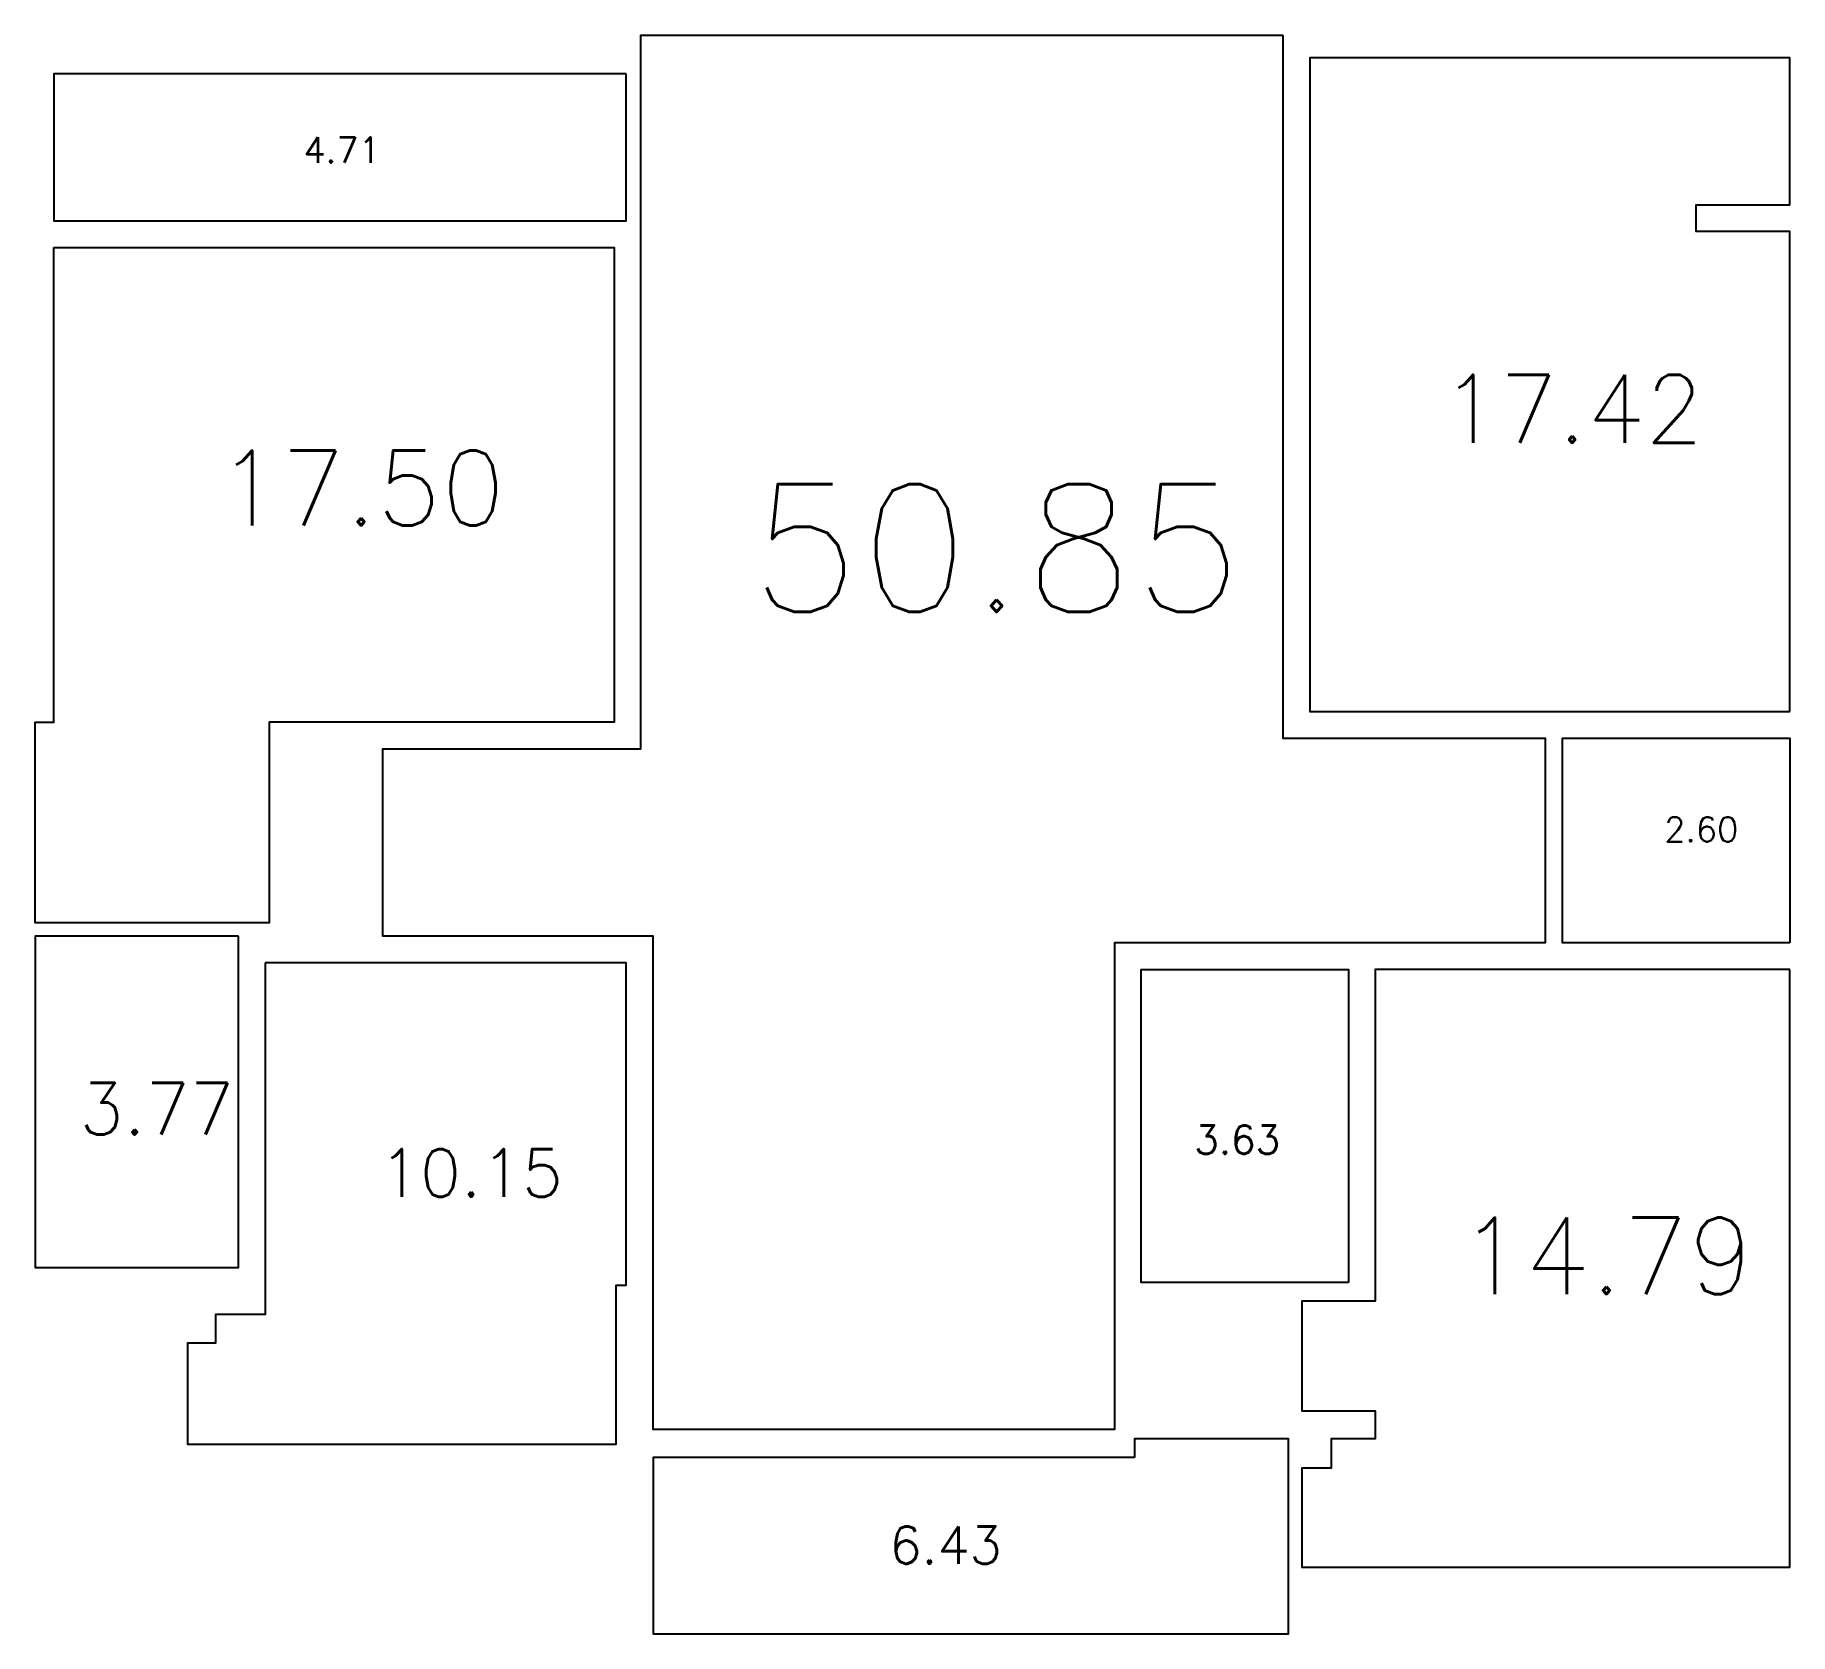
# Model space of a CAD drawing. Header units: millimetres. Extents: x -551172 to 232469, y -3435 to 261611.
# Drawn here: x 171831 to 184951, y 66215 to 78175 of the extents above; entities that cross this region are included whole.
import ezdxf
from ezdxf.enums import TextEntityAlignment as Align

# ---------------------------------------------------------------- set-up
doc = ezdxf.new("R2010")
doc.units = ezdxf.units.MM
doc.header["$LTSCALE"] = 10
doc.styles.get("Standard").update_dxf_attribs({"font": 'romans.shx'})

msp = doc.modelspace()

# ---------------------------------------------------------------- texts
for s, height, p in [('4.71', 191.57, (174413.7, 77220)), ('17.42', 508.61, (184304.7, 75125.4)), ('17.50', 558.72, (175345.6, 74507.8)), ('50.85', 954.54, (180861.3, 73860.6)), ('2.60', 184.8, (184565.7, 72140.8)), ('3.77', 385.6, (173319.3, 69950.9)), ('3.63', 213.62, (181139.3, 69806)), ('10.15', 355.62, (175776.8, 69485.8)), ('14.79', 571.96, (184682, 68757)), ('6.43', 279.7, (179057.9, 66739.9))]:
    msp.add_text(s, height=height).set_placement(p, align=Align.RIGHT)

# ---------------------------------------------------------------- linework, layer by layer
for points in [[(181161.4, 78175.2), (181161.4, 72915.2), (183121.4, 72915.2), (183121.4, 71385.2), (179901.4, 71385.2), (179901.4, 67745.2), (176451.4, 67745.2), (176451.4, 71435.2), (174431.4, 71435.2), (174431.4, 72835.2), (176361.4, 72835.2), (176361.4, 78175.2), (181161.4, 78175.2)], [(184951.4, 73115.2), (184951.4, 76705.2), (184251.4, 76705.2), (184251.4, 76905.2), (184951.4, 76905.2), (184951.4, 78005.2), (181361.4, 78005.2), (181361.4, 73115.2), (184951.4, 73115.2)], [(171971.4, 76585.2), (176161.4, 76585.2), (176161.4, 73035.2), (173581.4, 73035.2), (173581.4, 71535.2), (171831.4, 71535.2), (171831.4, 73035.2), (171971.4, 73035.2), (171971.4, 76585.2)], [(173551.4, 71235.2), (173551.4, 68605.2), (173181.4, 68605.2), (173181.4, 68390.2), (172971.4, 68390.2), (172971.4, 67635.2), (176176.4, 67635.2), (176176.4, 68825.2), (176251.4, 68825.2), (176251.4, 71235.2), (173551.4, 71235.2)], [(184951.4, 71185.2), (181851.4, 71185.2), (181851.4, 68705.2), (181301.4, 68705.2), (181301.4, 67885.2), (181851.4, 67885.2), (181851.4, 67675.2), (181521.4, 67675.2), (181521.4, 67455.2), (181301.4, 67455.2), (181301.4, 66715.2), (184951.4, 66715.2), (184951.4, 71185.2)], [(180051.4, 67535.2), (176451.4, 67535.2), (176451.4, 66215.2), (181201.4, 66215.2), (181201.4, 67675.2), (180051.4, 67675.2), (180051.4, 67535.2)]]:
    msp.add_lwpolyline(points)
for points in [[(176250.6, 77885.2), (171971.4, 77885.2), (171971.4, 76785.2), (176250.6, 76785.2)], [(184951.4, 71385.2), (183251.4, 71385.2), (183251.4, 72915.2), (184951.4, 72915.2)], [(173351.4, 71435.2), (171831.4, 71435.2), (171831.4, 68955.2), (173351.4, 68955.2)], [(181651.4, 68845.2), (180101.4, 68845.2), (180101.4, 71185.2), (181651.4, 71185.2)]]:
    msp.add_lwpolyline(points, close=True)

msp.set_redraw_order([(e.dxf.handle, doc.entitydb.next_handle()) for e in msp.query("TEXT MTEXT ATTDEF DIMENSION ARC_DIMENSION")])  # texts and dimensions are drawn at this point

doc.saveas('drawing.dxf')
